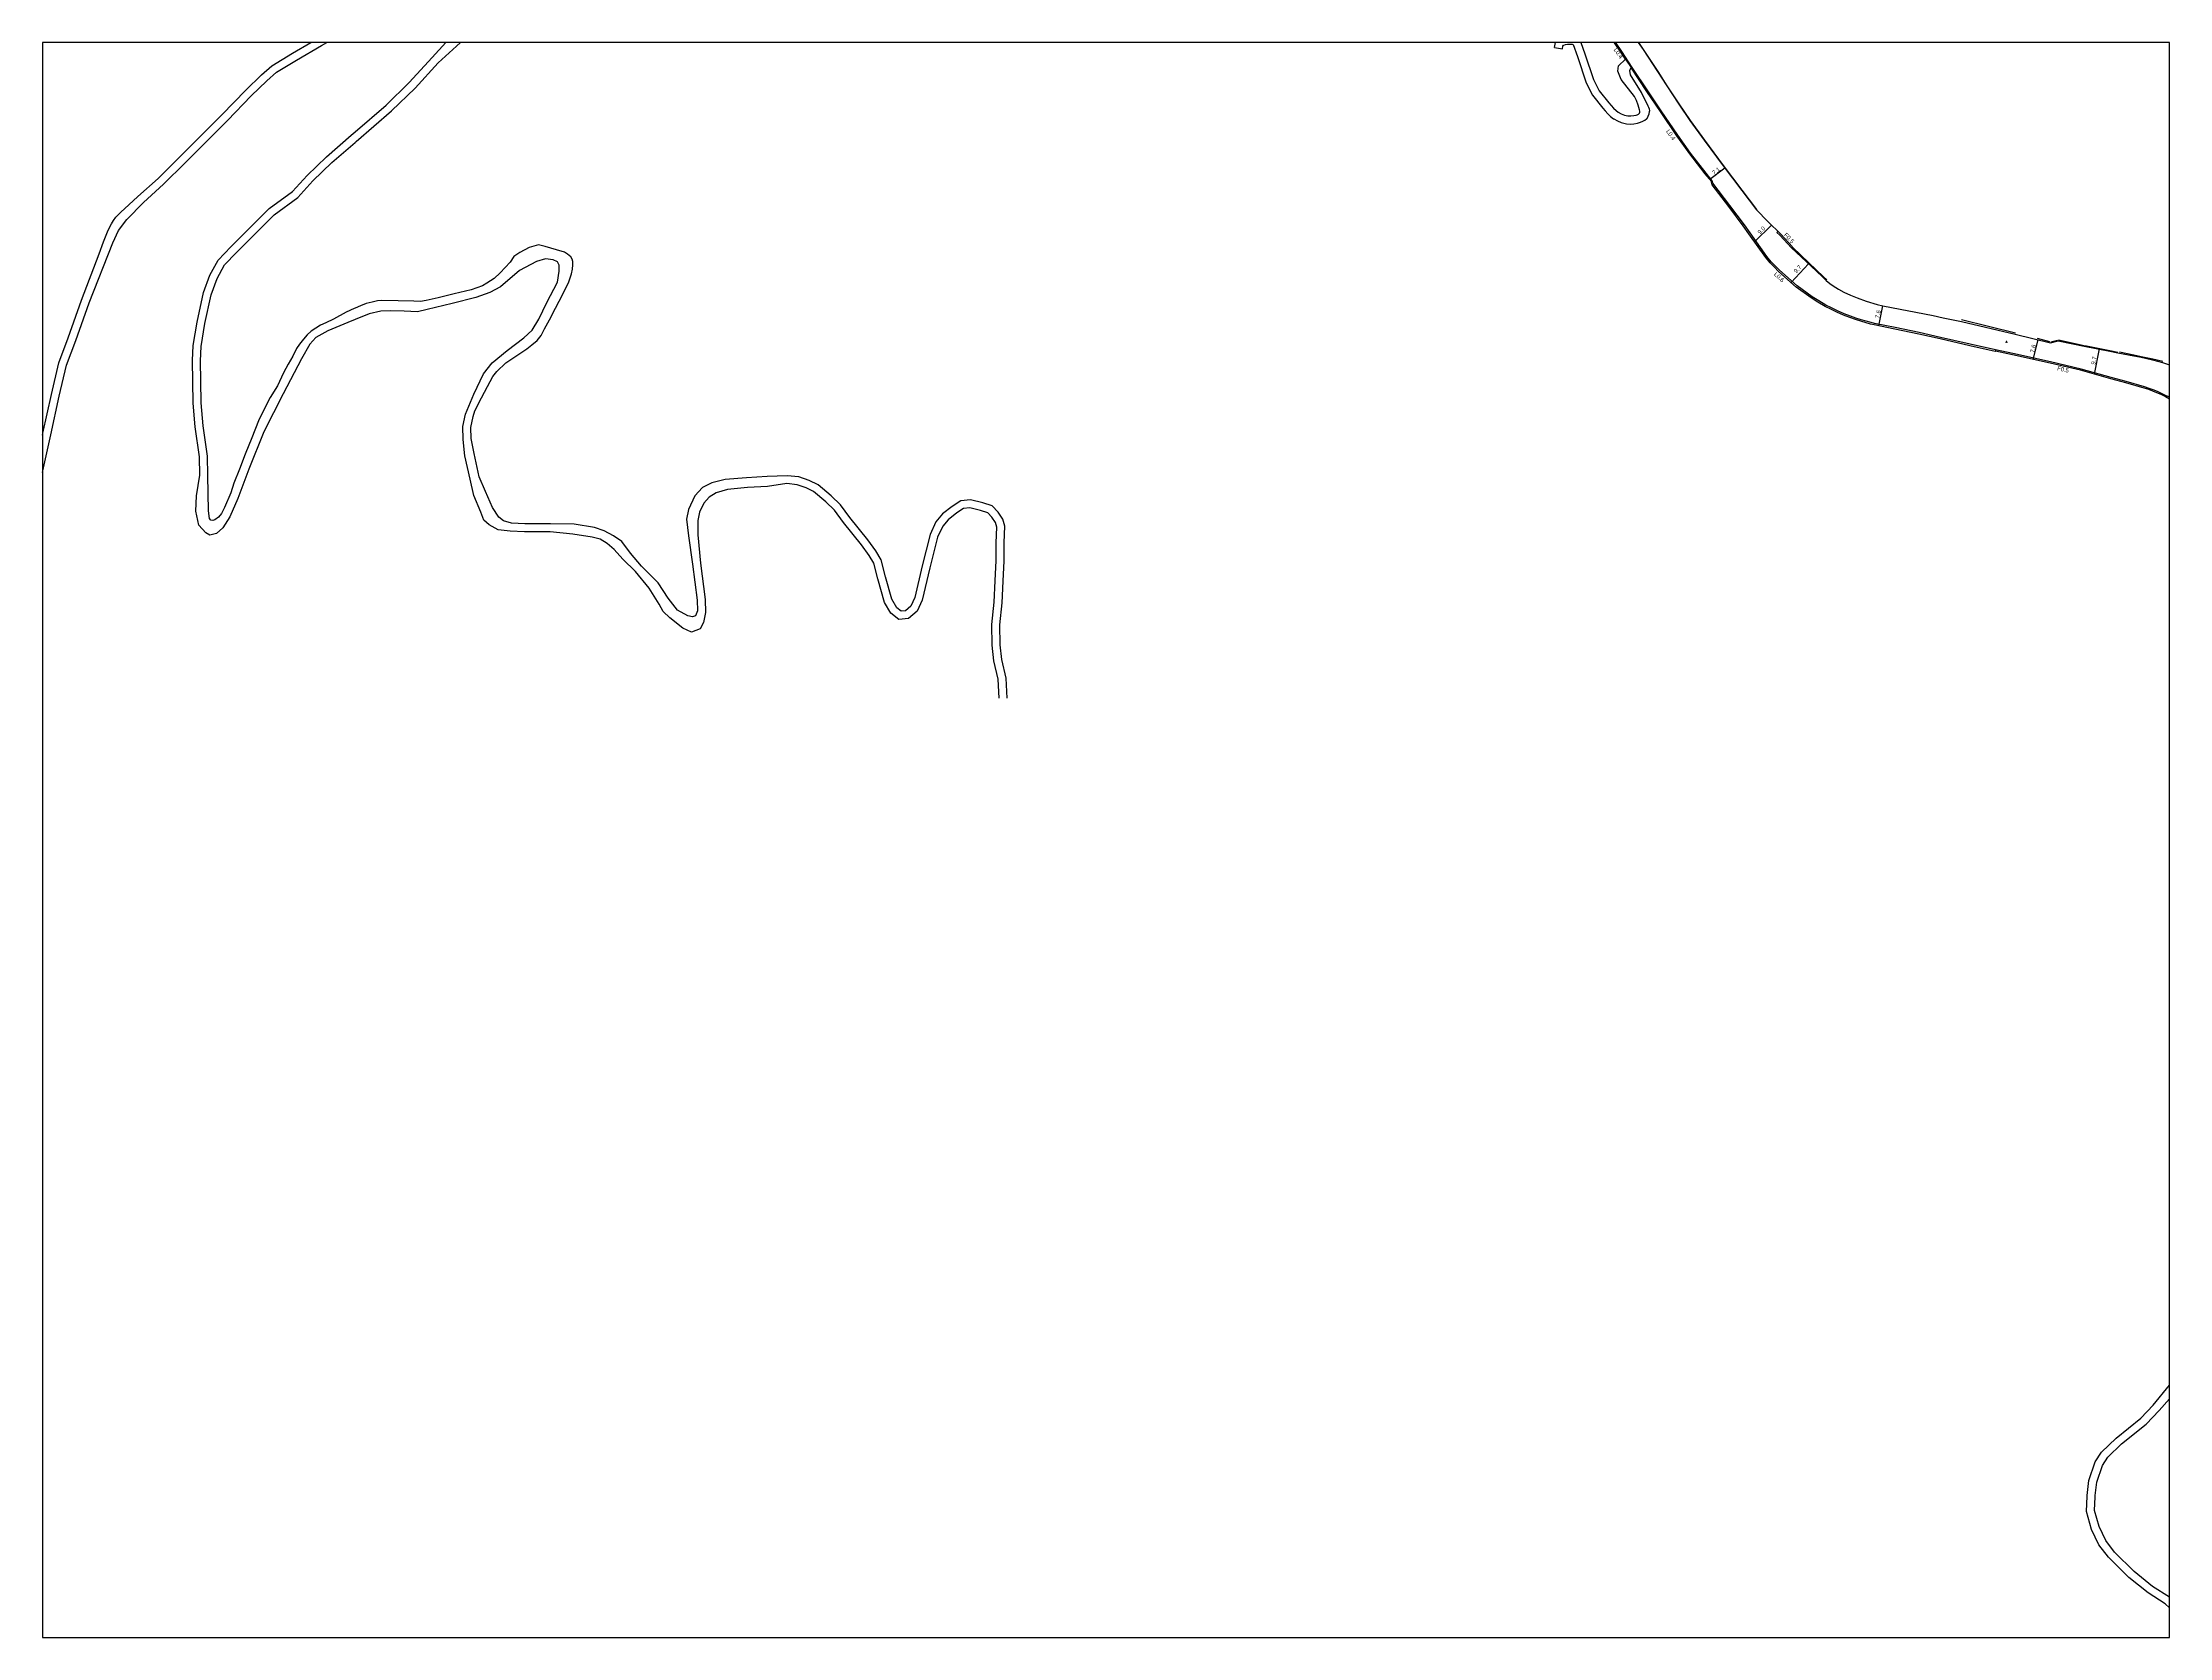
# Model space of a CAD drawing. Header units: metres. Extents: x -20000 to -16000, y -99000 to -96000.
# Drawn here: x -18400 to -17600, y -98400 to -97800 of the extents above; entities that cross this region are included whole.
import ezdxf

# ---------------------------------------------------------------- set-up
doc = ezdxf.new("R2010")
doc.units = ezdxf.units.M
doc.header["$LTSCALE"] = 2.5
for name, color, linetype in [('側溝・桝', 7, 'Continuous'), ('図郭', 7, 'Continuous'), ('幅員', 7, 'Continuous'), ('歩道・分離帯・安全施設', 7, 'Continuous'), ('舗装', 7, 'Continuous'), ('道路', 7, 'Continuous')]:
    doc.layers.add(name, color=color, linetype=linetype)
doc.styles.get("Standard").update_dxf_attribs({"font": ''})
doc.styles.add('YOKO_DECO', font='txt.shx', dxfattribs={"bigfont": 'extfont.shx'})
doc.styles.get('Standard').set_extended_font_data('@MS PGothic')

msp = doc.modelspace()

# ---------------------------------------------------------------- linework, layer by layer
at = {"layer": '側溝・桝'}
for points in [[(-17665.39, -97915.65), (-17674.9, -97913.49), (-17686.17, -97910.92), (-17694.19, -97909.11), (-17703.21, -97907.22), (-17710.9, -97905.68), (-17712.26, -97905.36), (-17715.91, -97904.32), (-17717.92, -97903.7), (-17719.98, -97902.94), (-17722.39, -97902), (-17724.92, -97900.88), (-17727.16, -97899.8), (-17729.2, -97898.75), (-17731.93, -97897.18), (-17734.44, -97895.61), (-17740.03, -97891.58), (-17746.67, -97885.67), (-17748.32, -97883.99), (-17749.8, -97882.46), (-17751.38, -97880.53), (-17757.7, -97871.65), (-17759.83, -97868.61), (-17765.31, -97861.35), (-17771.74, -97852.91), (-17771.94, -97851.98), (-17774.28, -97849.12), (-17780.14, -97841.65), (-17784.97, -97834.87), (-17791.16, -97825.68), (-17796.22, -97818.17), (-17802.04, -97809.38), (-17806.02, -97803.43), (-17808.15, -97800.25), (-17808.33, -97800)], [(-17804.59, -97806.27), (-17802.52, -97809.36)], [(-17747.25, -97871.1), (-17747.62, -97871.48), (-17746.57, -97872.52), (-17742.17, -97877.18)], [(-17600, -97933.52), (-17600.61, -97933.17), (-17601.68, -97932.6), (-17602.96, -97931.97), (-17604.52, -97931.29), (-17606.13, -97930.64), (-17607.66, -97930.09), (-17609.38, -97929.5), (-17616.33, -97927.56), (-17621.93, -97925.97), (-17633.27, -97922.82), (-17644.77, -97920.18), (-17658.91, -97917.02), (-17665.37, -97915.57), (-17665.49, -97916.06)]]:
    msp.add_lwpolyline(points, dxfattribs=at)
at = {"layer": '図郭'}
msp.add_lwpolyline([(-18400, -98400), (-17600, -98400), (-17600, -97800), (-18400, -97800)], close=True, dxfattribs=at)
at = {"layer": '幅員'}
for points in [[(-17772.91, -97851.39), (-17767.24, -97847.15)], [(-17756.02, -97875.02), (-17749.72, -97868.65)], [(-17742.35, -97890.3), (-17735.73, -97883.28)], [(-17709.3, -97906.6), (-17707.76, -97899.11)], [(-17651.25, -97919.25), (-17649.43, -97911.86)], [(-17628.21, -97924.75), (-17626.26, -97915.25)]]:
    msp.add_lwpolyline(points, dxfattribs=at)
at = {"layer": '歩道・分離帯・安全施設'}
for points in [[(-17755.19, -97862.81), (-17760.74, -97855.52), (-17767.68, -97846.27), (-17774.82, -97836.68), (-17780.21, -97829.29), (-17784.38, -97823.11), (-17788.96, -97816.25), (-17792.38, -97810.91), (-17797.87, -97802.58), (-17799.64, -97800)], [(-17728.88, -97889.26), (-17730.19, -97888.02), (-17732.71, -97885.63), (-17741.72, -97877.12)], [(-17657.96, -97909.28), (-17678.18, -97904.37)], [(-17644.97, -97912.64), (-17649.63, -97911.35)], [(-17642.1, -97912.07), (-17644.63, -97912.68)], [(-17632.02, -97914.06), (-17641.75, -97912.03)], [(-17619.4, -97916.64), (-17622.47, -97916.03), (-17631.88, -97914.1)], [(-17602.47, -97920.03), (-17606.27, -97919.16), (-17610.64, -97918.19), (-17613.41, -97917.63), (-17618.85, -97916.54)]]:
    msp.add_lwpolyline(points, dxfattribs=at)
at = {"layer": '道路', "flags": 128}
for points in [[(-18400, -97961.73), (-18399.63, -97960.04), (-18396.91, -97947.57), (-18393.69, -97933.03), (-18390.94, -97921.4), (-18387.52, -97912.08), (-18382.5, -97897.98), (-18373.55, -97875.37), (-18371.39, -97870.77), (-18368.26, -97866.63), (-18362.01, -97860.21), (-18354.47, -97853.28), (-18346.4, -97845.3), (-18338.33, -97837.18), (-18330.4, -97829.27), (-18321.47, -97820.1), (-18315.62, -97814.38), (-18311.98, -97811.19), (-18304.45, -97806.59), (-18295.08, -97801.13), (-18293.04, -97800)], [(-18400, -97947.67), (-18399.84, -97946.94), (-18396.61, -97932.37), (-18393.82, -97920.53), (-18390.34, -97911.06), (-18385.31, -97896.92), (-18378.71, -97879.52), (-18377.1, -97875.03), (-18375.57, -97871.16), (-18374.74, -97869.35), (-18374.04, -97868.15), (-18373.29, -97866.97), (-18372.38, -97865.68), (-18370.56, -97863.86), (-18367.56, -97861.07), (-18364.18, -97857.93), (-18356.54, -97851.11), (-18348.51, -97843.17), (-18340.47, -97835.07), (-18332.54, -97827.16), (-18323.59, -97817.98), (-18317.66, -97812.17), (-18313.76, -97808.76), (-18305.99, -97804.02), (-18299.1, -97800)], [(-18282.44, -97837.58), (-18282, -97837.21), (-18268.69, -97825.73), (-18259.89, -97817.13), (-18251.17, -97807.61), (-18244.24, -97801.38), (-18242.76, -97800)], [(-18282.44, -97833.62), (-18270.72, -97823.52), (-18262.04, -97815.04), (-18253.39, -97805.6), (-18248.29, -97800)], [(-17831.3, -97801.88), (-17828.35, -97802.4)], [(-18282.44, -97904.21), (-18285.17, -97905.28), (-18292.73, -97908.43), (-18297.15, -97911.01), (-18299.5, -97913.48), (-18302.6, -97918.93), (-18309.51, -97932.12), (-18316.8, -97946.41), (-18322.44, -97960.46), (-18326.58, -97971.52), (-18329.51, -97978.48), (-18332.23, -97982.54), (-18334.59, -97984.66), (-18337.12, -97985.35), (-18338.52, -97984.48), (-18341.21, -97981.59), (-18342.37, -97976.31), (-18342.03, -97970.52), (-18340.84, -97962.71), (-18340.94, -97955.82), (-18342.6, -97944.57), (-18343.3, -97935.63), (-18343.43, -97927.51), (-18343.62, -97919.66), (-18343.35, -97914.01), (-18341.85, -97905.16), (-18339.5, -97894.08), (-18337.05, -97887.48), (-18333.95, -97881.82), (-18329.18, -97876.88), (-18323.07, -97870.67), (-18314.8, -97862.48), (-18305.94, -97856.06), (-18300.51, -97850.01), (-18293.24, -97842.94), (-18283.87, -97834.86), (-18282.44, -97833.62)], [(-18282.44, -97899.87), (-18282.8, -97900.03), (-18285.74, -97901.47), (-18290.59, -97904.07), (-18293.47, -97905.42), (-18295.47, -97906.37), (-18297.26, -97907.45), (-18298.94, -97908.59), (-18300.43, -97910.02), (-18301.81, -97911.58), (-18303.37, -97913.45), (-18304.46, -97915.08), (-18305.91, -97917.95), (-18307.55, -97920.99), (-18309.37, -97924.31), (-18311.68, -97929.16), (-18314.41, -97933.59), (-18316.65, -97937.92), (-18318.74, -97942.37), (-18321.3, -97948.66), (-18323.75, -97954.91), (-18325.89, -97960.5), (-18328.06, -97965.73), (-18329.18, -97969.44), (-18331.54, -97974.9), (-18332.66, -97977.17), (-18333.82, -97978.58), (-18335.16, -97979.58), (-18335.94, -97979.85), (-18336.75, -97979.65), (-18337.18, -97979.03), (-18337.55, -97976.19), (-18337.84, -97962.91), (-18337.95, -97955.58), (-18339.61, -97944.23), (-18340.3, -97935.49), (-18340.43, -97927.45), (-18340.62, -97919.7), (-18340.36, -97914.33), (-18338.9, -97905.72), (-18336.61, -97894.92), (-18334.31, -97888.73), (-18331.51, -97883.62), (-18327.04, -97878.98), (-18320.94, -97872.79), (-18312.85, -97864.77), (-18303.92, -97858.3), (-18298.34, -97852.09), (-18291.22, -97845.15), (-18282.44, -97837.58)], [(-18238, -97940.64), (-18237.4, -97938.51), (-18234.95, -97933.72), (-18232.6, -97929.41), (-18230.66, -97925.61), (-18229.07, -97923.7), (-18225.68, -97920.47), (-18219.71, -97916.45), (-18217.84, -97915.27), (-18215.94, -97913.74), (-18213.97, -97912.04), (-18212.48, -97910.24), (-18211.18, -97907.75), (-18209.27, -97904.34), (-18207.07, -97899.89), (-18204.3, -97894.64), (-18201.99, -97890.07), (-18201.01, -97887.04), (-18200.61, -97885.31), (-18200.48, -97883.58), (-18200.59, -97882.33), (-18200.76, -97881.48), (-18201.35, -97880.6), (-18202.55, -97879.58), (-18203.73, -97878.85), (-18206.64, -97877.98), (-18210.94, -97876.67), (-18213.51, -97876.08), (-18216.93, -97877.14), (-18220.48, -97879), (-18222.77, -97880.47), (-18224.05, -97882.64), (-18227.87, -97886.62), (-18230.18, -97888.81), (-18232.83, -97890.52), (-18234.57, -97891.52), (-18238.84, -97893.04), (-18245.21, -97894.55), (-18251.2, -97896.05), (-18255.7, -97897.04), (-18257.87, -97897.38), (-18260.38, -97897.26), (-18266.28, -97897.12), (-18272.47, -97896.99), (-18274, -97897.13), (-18275.96, -97897.65), (-18278.31, -97898.19), (-18280.45, -97899.03), (-18282.44, -97899.87)], [(-18218.93, -97911.07), (-18215.89, -97908.19), (-18213.37, -97904.13), (-18210.29, -97897.86), (-18206.28, -97890.18), (-18205.69, -97886.04), (-18205.68, -97883.7), (-18206.33, -97882.54), (-18208, -97881.76), (-18210.83, -97881.41), (-18214.18, -97882.39), (-18220.57, -97885.78), (-18227.72, -97891.88), (-18231.8, -97894.05), (-18236.99, -97895.97), (-18245.95, -97898.12), (-18255.33, -97900.48), (-18258.96, -97901.33), (-18263.92, -97901.04), (-18269.3, -97900.89), (-18272.74, -97901.12), (-18277.12, -97902.12), (-18282.44, -97904.21)], [(-18040.18, -98046.59), (-18040.58, -98039.51), (-18042.18, -98032.54), (-18042.83, -98026.72), (-18042.88, -98018.9), (-18042.04, -98010.54), (-18041.7, -98002.49), (-18041.33, -97994.89), (-18041.29, -97988.16), (-18041.12, -97982.28), (-18041.56, -97980.58), (-18042.93, -97978.51), (-18044.43, -97976.94), (-18047.15, -97976), (-18051.16, -97975.03), (-18053.57, -97975.27), (-18056.16, -97976.95), (-18059.38, -97979.5), (-18061.42, -97981.99), (-18063.36, -97986.06), (-18066.22, -97997.59), (-18069.09, -98009.79), (-18071, -98013.94), (-18074.24, -98016.66), (-18077.94, -98017.08), (-18080.98, -98014.69), (-18083.33, -98010.6), (-18085.78, -98001.8), (-18087.35, -97995.82), (-18089.06, -97992.92), (-18092.01, -97988.96), (-18098.69, -97980.51), (-18102.06, -97975.95), (-18105.4, -97972.76), (-18109.98, -97968.9), (-18112.76, -97967.51), (-18116.13, -97966.34), (-18120.05, -97965.95), (-18127.29, -97967.07), (-18134.8, -97967.43), (-18142.41, -97968.19), (-18146.68, -97969.44), (-18149.28, -97971.05), (-18151.29, -97973.29), (-18152.93, -97976.65), (-18153.54, -97979.77), (-18153.53, -97985.22), (-18152.54, -97995.8), (-18150.81, -98009.49), (-18150.69, -98014.36), (-18151.34, -98018.23), (-18152.66, -98020.55), (-18155.9, -98021.84), (-18159.2, -98020.37), (-18164.06, -98016.47), (-18166.53, -98014.07), (-18168.09, -98011.29), (-18171.8, -98005.3), (-18176.91, -97999.05), (-18181.71, -97994.35), (-18184.95, -97990.7), (-18187.59, -97988.41), (-18190.27, -97986.81), (-18193.33, -97986.03), (-18200.59, -97984.89), (-18209.01, -97984.05), (-18218.69, -97984.01), (-18224.13, -97983.77), (-18228.63, -97983.28), (-18232.01, -97981.47), (-18234.06, -97979.68), (-18235.11, -97976.61), (-18237.73, -97970.42), (-18239.15, -97964.2), (-18241.2, -97955.47), (-18241.82, -97949.34), (-18241.86, -97944.5), (-18240.88, -97939.76), (-18237.82, -97932.25), (-18234.09, -97924.63), (-18230.86, -97920.5), (-18225.19, -97915.87), (-18218.93, -97911.07)], [(-18037.17, -98046.59), (-18037.6, -98039.09), (-18039.21, -98032.04), (-18039.83, -98026.54), (-18039.88, -98019.04), (-18039.05, -98010.75), (-18038.7, -98002.62), (-18038.34, -97994.96), (-18038.29, -97988.21), (-18038.1, -97981.94), (-18038.79, -97979.34), (-18040.58, -97976.63), (-18042.77, -97974.34), (-18046.31, -97973.12), (-18050.95, -97971.99), (-18054.59, -97972.36), (-18057.91, -97974.51), (-18061.49, -97977.35), (-18063.97, -97980.37), (-18066.19, -97985.04), (-18069.14, -97996.89), (-18071.94, -98008.81), (-18073.45, -98012.08), (-18075.47, -98013.78), (-18077.05, -98013.96), (-18078.67, -98012.69), (-18080.54, -98009.43), (-18082.88, -98001.02), (-18084.55, -97994.65), (-18086.56, -97991.26), (-18089.62, -97987.13), (-18096.31, -97978.69), (-18099.8, -97973.95), (-18103.39, -97970.53), (-18108.32, -97966.38), (-18111.59, -97964.74), (-18115.48, -97963.39), (-18119.97, -97962.95), (-18127.47, -97963.27), (-18135.17, -97963.74), (-18143.28, -97964.42), (-18148.27, -97965.64), (-18151.81, -97967.38), (-18154.63, -97970.48), (-18157.05, -97975.71), (-18157.79, -97979.3), (-18157.01, -97985.62), (-18155.51, -97996.19), (-18153.8, -98009.72), (-18153.7, -98013.85), (-18154.41, -98015.72), (-18155.5, -98016.1), (-18157.31, -98015.66), (-18161.21, -98013.55), (-18164.63, -98009.02), (-18168.49, -98003.26), (-18174.7, -97997.01), (-18178.89, -97992.15), (-18182.16, -97987.76), (-18185.25, -97985.56), (-18188.81, -97983.65), (-18192.35, -97982.43), (-18200.02, -97981.24), (-18208.98, -97981.05), (-18218.62, -97981.01), (-18223.65, -97980.79), (-18226.56, -97979.96), (-18228.39, -97978.56), (-18230.75, -97974.9), (-18233.45, -97968.91), (-18235.72, -97963.32), (-18237.59, -97954.61), (-18238.83, -97949), (-18238.86, -97944.8), (-18238, -97940.64)], [(-17630.93, -98346.58), (-17630.3, -98340.93), (-17627.95, -98333.98), (-17625.5, -98330.28), (-17620.01, -98324.97), (-17610.81, -98317.49), (-17606.13, -98312.62), (-17600, -98305.11)], [(-17627.91, -98346.58), (-17627.36, -98341.58), (-17625.23, -98335.31), (-17623.18, -98332.21), (-17618.01, -98327.21), (-17608.77, -98319.71), (-17603.92, -98314.65), (-17600, -98310.22)], [(-17600, -98388.81), (-17601.64, -98387.32), (-17608.07, -98383.21), (-17615.27, -98377.44), (-17622.91, -98369.84), (-17626.56, -98365.1), (-17629.32, -98359.36), (-17631.2, -98352.6), (-17630.95, -98346.82), (-17630.93, -98346.58)], [(-17600, -98384.81), (-17606.32, -98380.77), (-17613.27, -98375.2), (-17620.65, -98367.86), (-17623.99, -98363.52), (-17626.5, -98358.3), (-17628.18, -98352.25), (-17627.96, -98347.04), (-17627.91, -98346.58)]]:
    msp.add_lwpolyline(points, dxfattribs=at)
at = {"layer": '道路'}
for points in [[(-17831.3, -97801.88), (-17830.98, -97800)], [(-17821.39, -97800), (-17819.85, -97804.28), (-17816.64, -97813.96), (-17814.46, -97818.13), (-17810.93, -97822.64), (-17810.04, -97823.65), (-17809.13, -97824.64), (-17808.15, -97825.56), (-17807.33, -97826.17), (-17806.18, -97826.81), (-17804.95, -97827.29), (-17803.74, -97827.56), (-17802.59, -97827.61), (-17801.43, -97827.46), (-17800.62, -97827.27), (-17800.18, -97827.14), (-17799.75, -97826.96), (-17799.41, -97826.69), (-17799.37, -97826.63), (-17799.23, -97826.22), (-17799.23, -97825.77), (-17799.29, -97825.32), (-17799.3, -97825.29), (-17799.83, -97823.52), (-17800.49, -97821.8), (-17801.22, -97820.32), (-17806.19, -97813.95), (-17807.47, -97810.76), (-17807.22, -97808.8), (-17804.59, -97806.27)], [(-17804.59, -97806.27), (-17806.35, -97803.65), (-17808.47, -97800.47), (-17808.81, -97800)], [(-17799.86, -97800), (-17797.98, -97802.68), (-17792.5, -97810.96), (-17789.07, -97816.3), (-17784.53, -97823.23), (-17780.34, -97829.35), (-17774.96, -97836.77), (-17767.83, -97846.37), (-17760.89, -97855.65), (-17755.31, -97862.95), (-17751.03, -97867.36), (-17746.19, -97872.15), (-17741.78, -97876.81), (-17742.18, -97877.19), (-17732.92, -97885.92), (-17730.39, -97888.32), (-17729.11, -97889.55), (-17727.72, -97890.66), (-17726.43, -97891.56), (-17724.43, -97892.81), (-17722.45, -97893.91), (-17719.96, -97895.08), (-17717.41, -97896.1), (-17714.04, -97897.3), (-17709.92, -97898.57), (-17707.76, -97899.11), (-17688.86, -97902.72), (-17685.16, -97903.51), (-17678.27, -97905), (-17658.03, -97909.74), (-17644.73, -97913.01), (-17641.8, -97912.27), (-17632.06, -97914.24), (-17622.49, -97916.11), (-17619.41, -97916.7), (-17613.44, -97917.82), (-17610.67, -97918.38), (-17606.32, -97919.37), (-17602.58, -97920.38), (-17600, -97921.28)], [(-17828.35, -97802.4), (-17828.17, -97801.36), (-17827.89, -97801.05), (-17827.83, -97801.02), (-17827.15, -97800.75), (-17826.42, -97800.62), (-17826.09, -97800.59), (-17825.4, -97800.56), (-17824.7, -97800.62), (-17824.36, -97800.73), (-17824.31, -97800.77), (-17822.68, -97805.26), (-17819.41, -97815.13), (-17816.99, -97819.76), (-17813.17, -97824.64), (-17812.22, -97825.73), (-17811.24, -97826.81), (-17810.2, -97827.81), (-17809.06, -97828.69), (-17808.99, -97828.74), (-17807.66, -97829.5), (-17806.25, -97830.1), (-17804.78, -97830.51), (-17804.17, -97830.62), (-17802.8, -97830.69), (-17801.42, -97830.57), (-17800.06, -97830.28), (-17799.77, -97830.2), (-17798.93, -97829.94), (-17798.09, -97829.63), (-17797.31, -97829.23), (-17796.64, -97828.7), (-17796.48, -97828.52), (-17796.04, -97827.7), (-17795.7, -97826.83), (-17795.53, -97825.92), (-17795.51, -97825.62), (-17795.61, -97825.03), (-17795.84, -97824.47), (-17796.05, -97823.99), (-17798.58, -97818.83), (-17802.71, -97812.18), (-17803.02, -97810.47), (-17802.52, -97809.36)], [(-17600, -97934.1), (-17600.85, -97933.61), (-17601.91, -97933.06), (-17603.18, -97932.43), (-17604.72, -97931.76), (-17606.31, -97931.11), (-17607.82, -97930.57), (-17609.53, -97929.99), (-17616.46, -97928.04), (-17622.07, -97926.46), (-17633.4, -97923.31), (-17644.88, -97920.68), (-17659.02, -97917.51), (-17665.49, -97916.06), (-17665.52, -97916.22), (-17675.03, -97914.06), (-17686.3, -97911.49), (-17694.32, -97909.68), (-17703.33, -97907.8), (-17711.02, -97906.25), (-17712.41, -97905.93), (-17716.08, -97904.88), (-17718.11, -97904.25), (-17720.19, -97903.49), (-17722.62, -97902.54), (-17725.17, -97901.41), (-17727.42, -97900.32), (-17729.48, -97899.26), (-17732.23, -97897.69), (-17734.77, -97896.1), (-17740.39, -97892.04), (-17747.07, -97886.09), (-17748.73, -97884.4), (-17750.24, -97882.85), (-17751.85, -97880.88), (-17758.18, -97871.99), (-17760.31, -97868.95), (-17765.78, -97861.71), (-17772.01, -97853.52), (-17772.24, -97852.41), (-17772.15, -97852.32), (-17774.59, -97849.36), (-17780.45, -97841.88), (-17785.29, -97835.1), (-17791.48, -97825.9), (-17796.54, -97818.38), (-17802.36, -97809.6), (-17802.52, -97809.36)]]:
    msp.add_lwpolyline(points, dxfattribs=at)

# ---------------------------------------------------------------- texts
at = {"layer": '側溝・桝'}
for s, rotation, p in [('L0.4', 304, (-17809.11, -97802.7)), ('L0.4', 305, (-17789.42, -97833.4)), ('F0.5', 313, (-17745.17, -97872.49)), ('L0.6', 317, (-17748.9, -97887.36)), ('F0.5', 347, (-17642.34, -97923.23))]:
    msp.add_text(s, height=1.6, rotation=rotation, dxfattribs=at).set_placement(p)
at = {"layer": '幅員'}
for s, rotation, p in [('7.1', 37, (-17771.27, -97849.9)), ('9.0', 45, (-17753.99, -97872.26)), ('9.7', 47, (-17740.32, -97886.89)), ('7.6', 78, (-17709.2, -97903.86)), ('7.6', 76, (-17650.9, -97916.83)), ('9.7', 78, (-17627.95, -97921.32))]:
    msp.add_text(s, height=1.6, rotation=rotation, dxfattribs=at).set_placement(p)
at = {"layer": '舗装', "style": 'YOKO_DECO'}
msp.add_text('A', height=0.75, dxfattribs=at).set_placement((-17661.53, -97912.92, 225.7))

doc.saveas('drawing.dxf')
